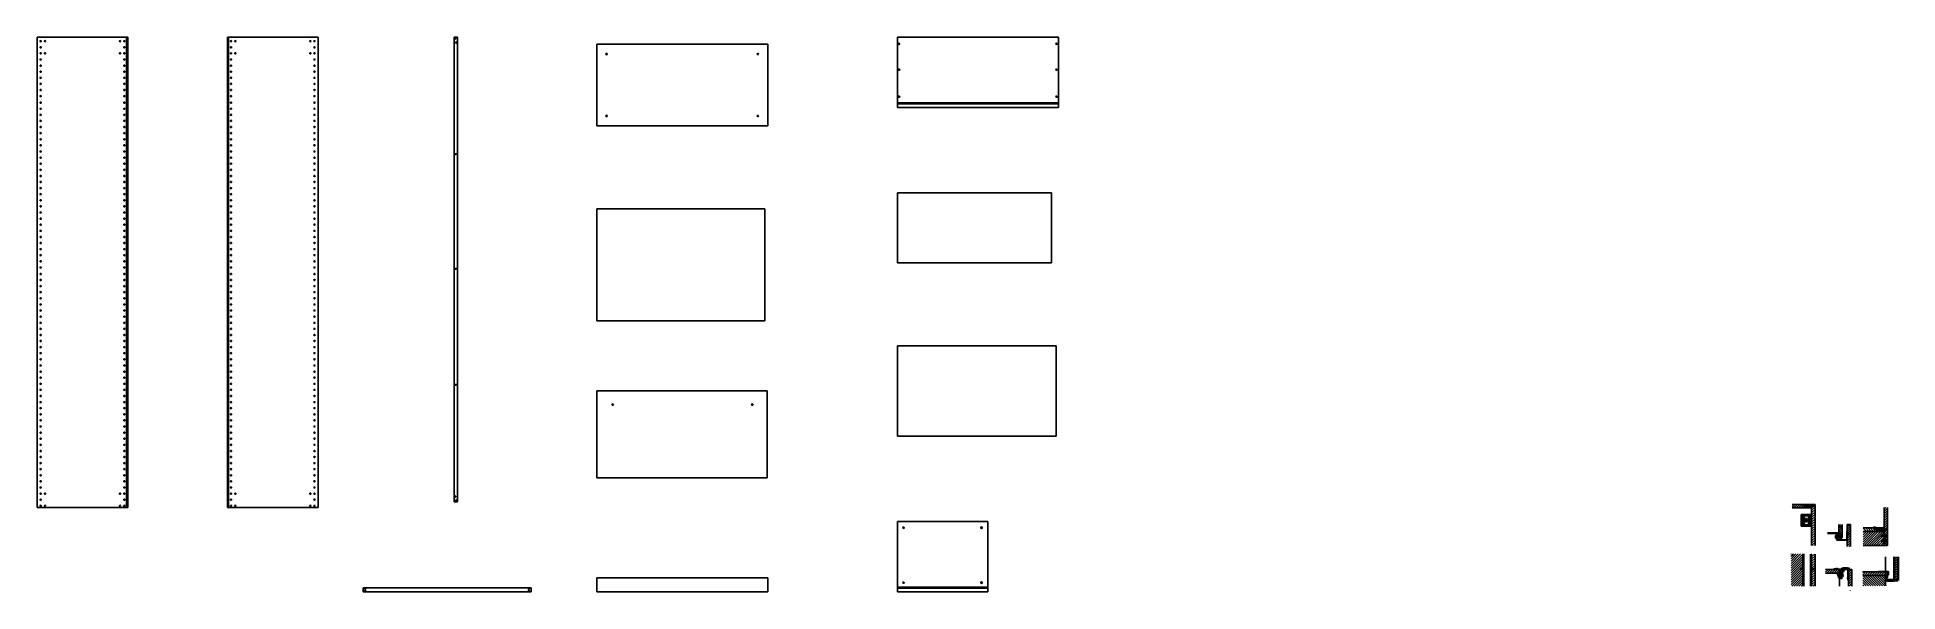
# Model space of a CAD drawing. Header units: centimetres. Extents: x -42 to 1204, y -514 to 706.
# Drawn here: x 409 to 1204, y 468 to 706 of the extents above; entities that cross this region are included whole.
import ezdxf

# ---------------------------------------------------------------- set-up
doc = ezdxf.new("R2010")
doc.units = ezdxf.units.CM
doc.header["$MEASUREMENT"] = 0
for name, color, linetype in [('ARREDI_attrezzature', 175, 'Continuous'), ('filatura', 8, 'Continuous'), ('Livello 1', 175, 'Continuous'), ('particolari', 7, 'Continuous')]:
    doc.layers.add(name, color=color, linetype=linetype)

# ---------------------------------------------------------------- blocks, each defined once
blk = doc.blocks.new('vite')
for p, q in [((1017.81, 233.76), (1017.62, 233.94)), ((1017.81, 233.36), (1017.62, 233.19)), ((1018.12, 233.81), (1017.76, 233.81)), ((1017.76, 233.31), (1018.12, 233.31)), ((1018.02, 233.76), (1017.81, 233.76)), ((1018.42, 233.36), (1017.81, 233.36)), ((1018.02, 233.76), (1018.42, 233.76)), ((1018.42, 233.76), (1018.91, 233.76)), ((1018.42, 233.36), (1018.91, 233.36)), ((1018.91, 233.76), (1019.02, 233.66)), ((1018.91, 233.36), (1019.02, 233.46)), ((1019.02, 233.66), (1019.02, 233.46))]:
    blk.add_line(p, q)
at = {"layer": 'filatura'}
for p, q in [((1017.81, 233.76), (1017.81, 233.36)), ((1018.53, 233.66), (1017.81, 233.66)), ((1018.53, 233.46), (1017.81, 233.46)), ((1018.53, 233.66), (1019.02, 233.66)), ((1018.53, 233.46), (1019.02, 233.46)), ((1018.91, 233.76), (1018.91, 233.36))]:
    blk.add_line(p, q, dxfattribs=at)

msp = doc.modelspace()

# ---------------------------------------------------------------- hatches: boundary and pattern name
h = msp.add_hatch()
h.set_pattern_fill('JIS_WOOD', color=175)
h.set_pattern_definition([(45, (390.2775, 84.0635), (-0.5, 0.5), [])])
h.paths.add_polyline_path([(1168.81, 505.71), (1167.31, 505.71), (1167.31, 505.12), (1168.38, 505.12), (1168.42, 505.04), (1168.42, 504.88), (1168.38, 504.8), (1167.31, 504.8), (1167.31, 488.17), (1168.81, 488.17)])
h = msp.add_hatch()
h.set_pattern_fill('JIS_WOOD', color=175)
h.set_pattern_definition([(45, (-569.68404, 42.26896), (-0.5, 0.5), [])])
h.paths.add_polyline_path([(1163.54, 484.52), (1158.52, 484.54), (1158.52, 470.82), (1163.54, 470.82), (1163.54, 477.88), (1163.24, 477.88), (1162.75, 477.88), (1162.64, 477.98), (1162.64, 478.18), (1162.65, 478.18), (1162.75, 478.28), (1163.24, 478.28), (1163.54, 478.28)])
edge = h.paths.add_edge_path()
edge.add_line((1168.81, 484.5), (1167.33, 484.5))
edge.add_spline(control_points=[(1167.33, 484.5), (1167.33, 482.43), (1167.33, 480.36), (1167.33, 478.28)], knot_values=[4.639579, 4.639579, 4.639579, 4.639579, 4.671748, 4.671748, 4.671748, 4.671748], weights=[1, 1, 1, 1], degree=3, periodic=0)
edge.add_line((1167.33, 478.28), (1167.63, 478.28))
edge.add_line((1167.63, 478.28), (1168.12, 478.28))
edge.add_line((1168.12, 478.28), (1168.23, 478.18))
edge.add_line((1168.23, 478.18), (1168.23, 478.18))
edge.add_line((1168.23, 478.18), (1168.23, 477.98))
edge.add_line((1168.23, 477.98), (1168.12, 477.88))
edge.add_line((1168.12, 477.88), (1167.63, 477.88))
edge.add_line((1167.63, 477.88), (1167.33, 477.88))
edge.add_spline(control_points=[(1167.33, 477.88), (1167.33, 475.53), (1167.33, 473.17), (1167.33, 470.82)], knot_values=[4.600966, 4.600966, 4.600966, 4.600966, 4.63751, 4.63751, 4.63751, 4.63751], weights=[1, 1, 1, 1], degree=3, periodic=0)
edge.add_line((1167.33, 470.82), (1168.81, 470.82))
edge.add_line((1168.81, 470.82), (1168.81, 484.5))
h = msp.add_hatch()
h.set_pattern_fill('JIS_WOOD', color=175)
h.set_pattern_definition([(45, (253.7374, 56.2086), (-0.5, 0.5), [])])
edge = h.paths.add_edge_path()
edge.add_line((1173.31, 477.85), (1173.31, 476.35))
edge.add_line((1173.31, 476.35), (1176.44, 476.35))
edge.add_line((1176.44, 476.35), (1179.29, 476.35))
edge.add_spline(control_points=[(1179.29, 474.32), (1179.29, 475.5), (1179.29, 476.68), (1179.29, 477.85), (1179.29, 477.85), (1178.96, 477.85), (1178.63, 477.85)], knot_values=[0, 0, 0, 0, 1, 1, 1, 1.5, 1.5, 1.5, 1.5], weights=[1, 1, 1, 1, 1, 1, 1], degree=3, periodic=0)
edge.add_spline(control_points=[(1178.63, 477.85), (1178.3, 477.85), (1177.97, 477.85), (1177.97, 477.85)], knot_values=[1.5, 1.5, 1.5, 1.5, 2, 2, 2, 2], weights=[1, 1, 1, 1], degree=3, periodic=0)
edge.add_line((1177.98, 477.85), (1173.31, 477.85))

# ---------------------------------------------------------------- linework, layer by layer
for p, q in [((408.54, 504.35), (408.54, 705.55)), ((447.27, 705.55), (408.54, 705.55)), ((446.77, 504.35), (446.77, 705.55)), ((447.27, 504.35), (447.27, 705.55)), ((489.9, 504.35), (489.9, 705.55)), ((489.9, 705.55), (528.63, 705.55)), ((490.4, 504.35), (490.4, 705.55)), ((528.63, 504.35), (528.63, 705.55)), ((586.83, 705.55), (586.83, 506.76)), ((586.83, 705.55), (588.33, 705.55)), ((588.33, 705.45), (588.33, 705.55)), ((588.33, 705.55), (588.33, 705.45)), ((588.33, 657.12), (588.33, 705.45)), ((647.9, 702.63), (720.9, 702.63)), ((647.9, 667.63), (647.9, 702.63)), ((720.9, 702.63), (720.9, 667.63)), ((776.37, 705.55), (845.22, 705.55)), ((776.37, 705.55), (776.37, 675.55)), ((845.22, 705.55), (845.22, 675.55)), ((776.37, 677.05), (776.37, 677.55)), ((776.37, 677.55), (845.22, 677.55)), ((845.22, 677.05), (776.37, 677.05)), ((776.37, 675.55), (845.22, 675.55)), ((843.72, 675.55), (845.22, 675.55)), ((720.9, 667.63), (647.9, 667.63)), ((588.33, 656.03), (588.33, 657.12)), ((588.33, 654.93), (588.33, 656.03)), ((588.33, 608.7), (588.33, 654.93)), ((588.33, 654.73), (588.33, 654.93)), ((776.37, 639.05), (842.22, 639.05)), ((776.37, 639.05), (776.37, 609.05)), ((842.22, 639.05), (842.22, 609.05)), ((647.9, 632.13), (647.9, 584.31)), ((647.9, 632.13), (719.65, 632.13)), ((719.65, 584.31), (719.65, 632.13)), ((588.33, 606.71), (588.33, 608.7)), ((588.33, 560.27), (588.33, 606.71)), ((776.37, 609.05), (842.22, 609.05)), ((647.9, 584.31), (719.65, 584.31)), ((776.37, 573.55), (844.22, 573.55)), ((776.37, 534.85), (776.37, 573.55)), ((844.22, 573.55), (844.22, 534.85)), ((588.33, 557.39), (588.33, 560.27)), ((588.33, 556.29), (588.33, 557.39)), ((588.33, 506.76), (588.33, 556.29)), ((720.68, 554.31), (647.9, 554.31)), ((647.9, 554.31), (647.9, 517.11)), ((720.68, 554.31), (720.68, 517.11)), ((844.22, 534.85), (776.37, 534.85)), ((720.68, 517.11), (647.9, 517.11)), ((447.27, 504.35), (408.54, 504.35)), ((447.27, 504.35), (445.77, 504.35)), ((489.9, 504.35), (528.63, 504.35)), ((489.9, 504.35), (491.4, 504.35)), ((586.83, 506.76), (588.33, 506.76)), ((1159.02, 505.71), (1168.81, 505.71)), ((1159.02, 504.21), (1167.31, 504.21)), ((1162.81, 496.41), (1162.81, 501.41)), ((1162.81, 501.41), (1167.31, 501.41)), ((1167.31, 505.33), (1164.39, 505.33)), ((1164.39, 505.21), (1164.39, 505.33)), ((1167.31, 505.33), (1164.39, 505.33)), ((1164.71, 505.21), (1164.39, 505.21)), ((1164.39, 505.21), (1164.39, 504.71)), ((1164.71, 504.71), (1164.39, 504.71)), ((1164.39, 504.59), (1164.39, 504.71)), ((1164.48, 504.59), (1164.39, 504.59)), ((1164.48, 504.59), (1164.56, 504.59)), ((1164.71, 504.71), (1164.56, 504.71)), ((1164.56, 504.71), (1164.56, 504.21)), ((1164.71, 505.21), (1164.71, 505.12)), ((1165.21, 505.12), (1164.71, 505.12)), ((1164.71, 505.12), (1164.71, 504.79)), ((1165.21, 504.8), (1164.71, 504.8)), ((1164.71, 504.79), (1164.71, 504.71)), ((1164.71, 504.71), (1165.21, 504.71)), ((1167.26, 505.29), (1165.21, 505.29)), ((1165.21, 505.29), (1165.21, 504.63)), ((1165.21, 504.21), (1165.21, 504.71)), ((1167.26, 504.63), (1165.21, 504.63)), ((1167.31, 504.59), (1165.21, 504.59)), ((1167.31, 504.21), (1166.81, 504.21)), ((1166.81, 501.01), (1166.81, 501.41)), ((1166.81, 501.41), (1166.81, 501.01)), ((1167.11, 501.41), (1167.11, 496.41)), ((1167.26, 505.12), (1167.26, 505.29)), ((1167.31, 505.12), (1167.26, 505.12)), ((1167.26, 504.8), (1167.26, 504.63)), ((1167.26, 504.8), (1167.31, 504.8)), ((1167.31, 505.12), (1167.31, 505.71)), ((1167.31, 505.12), (1168.38, 505.12)), ((1167.31, 504.8), (1168.38, 504.8)), ((1167.31, 488.17), (1167.31, 504.8)), ((1168.38, 505.12), (1168.42, 505.04)), ((1168.38, 504.8), (1168.42, 504.88)), ((1168.42, 505.04), (1168.42, 504.88)), ((1168.81, 488.17), (1168.81, 505.71)), ((1198.3, 495.12), (1198.3, 504.36)), ((1198.3, 495.69), (1198.3, 504.36)), ((1199.8, 488.19), (1199.8, 504.36)), ((776.37, 498.35), (815.07, 498.35)), ((776.37, 498.35), (776.37, 468.35)), ((815.07, 498.35), (815.07, 468.35)), ((1166.81, 496.41), (1162.81, 496.41)), ((1163.7, 497.66), (1163.7, 500.16)), ((1164.2, 500.16), (1164.2, 497.66)), ((1164.81, 498.98), (1164.81, 499.51)), ((1165.01, 499.07), (1165.01, 498.27)), ((1165.11, 499.07), (1165.11, 498.27)), ((1165.31, 499.51), (1165.31, 498.98)), ((1165.92, 497.66), (1165.92, 500.16)), ((1166.42, 500.16), (1166.42, 497.66)), ((1166.81, 501.01), (1167.11, 501.01)), ((1166.81, 496.41), (1166.81, 496.81)), ((1166.81, 496.41), (1166.81, 496.81)), ((1166.81, 496.81), (1167.11, 496.81)), ((1167.11, 496.41), (1166.81, 496.41)), ((1167.31, 496.41), (1167.11, 496.41)), ((1174.04, 493.52), (1178.91, 493.52)), ((1178.91, 497.19), (1178.91, 494.52)), ((1178.91, 494.52), (1178.91, 493.52)), ((1179.41, 493.52), (1178.91, 493.52)), ((1179.41, 493.52), (1179.66, 493.52)), ((1179.66, 493.52), (1179.66, 493.22)), ((1180.41, 491.72), (1180.41, 497.19)), ((1182.33, 491.27), (1182.33, 494.07)), ((1182.33, 494.07), (1182.48, 494.07)), ((1182.33, 494.07), (1182.33, 493.32)), ((1182.33, 494.07), (1182.33, 493.27)), ((1182.48, 497.19), (1183.98, 497.19)), ((1182.48, 497.19), (1182.48, 493.09)), ((1182.48, 494.07), (1182.48, 493.09)), ((1183.98, 497.19), (1183.98, 487.77)), ((1189.41, 495.69), (1198.3, 495.69)), ((1189.41, 494.19), (1198.3, 494.19)), ((1194.8, 495.79), (1193.8, 495.79)), ((1193.8, 495.79), (1193.8, 495.69)), ((1193.8, 495.69), (1194.8, 495.69)), ((1194, 495.69), (1194, 495.09)), ((1194, 495.69), (1194, 495.09)), ((1194, 495.09), (1194.17, 494.99)), ((1194.17, 494.99), (1194.42, 494.99)), ((1194.6, 495.09), (1194.42, 494.99)), ((1194.6, 495.69), (1194.8, 495.69)), ((1194.6, 495.09), (1194.6, 495.69)), ((1194.8, 495.69), (1194.8, 495.79)), ((1194.8, 495.69), (1198.3, 495.69)), ((1198.3, 495.33), (1195.37, 495.33)), ((1198.3, 495.33), (1195.37, 495.33)), ((1195.37, 495.21), (1195.37, 495.33)), ((1195.7, 495.21), (1195.37, 495.21)), ((1195.37, 495.21), (1195.37, 494.71)), ((1195.7, 494.71), (1195.37, 494.71)), ((1195.37, 494.59), (1195.37, 494.71)), ((1195.47, 494.59), (1195.37, 494.59)), ((1195.47, 494.59), (1195.55, 494.59)), ((1195.7, 494.71), (1195.55, 494.71)), ((1195.55, 494.71), (1195.55, 494.19)), ((1195.7, 495.21), (1195.7, 495.12)), ((1196.2, 495.12), (1195.7, 495.12)), ((1195.7, 495.12), (1195.7, 494.79)), ((1196.2, 494.8), (1195.7, 494.8)), ((1195.7, 494.79), (1195.7, 494.71)), ((1195.7, 494.71), (1196.2, 494.71)), ((1198.25, 495.29), (1196.2, 495.29)), ((1196.2, 495.29), (1196.2, 494.63)), ((1196.2, 494.19), (1196.2, 494.71)), ((1198.25, 494.63), (1196.2, 494.63)), ((1198.3, 494.59), (1196.2, 494.59)), ((1198.25, 495.12), (1198.25, 495.29)), ((1198.3, 495.12), (1198.25, 495.12)), ((1198.25, 494.8), (1198.25, 494.63)), ((1198.25, 494.8), (1198.3, 494.8)), ((1198.3, 495.12), (1198.3, 495.69)), ((1198.3, 495.69), (1198.3, 495.31)), ((1198.3, 495.12), (1199.36, 495.12)), ((1198.3, 494.19), (1198.3, 494.8)), ((1198.3, 494.8), (1199.36, 494.8)), ((1198.3, 494.19), (1198.3, 492.46)), ((1199.36, 495.12), (1199.41, 495.04)), ((1199.36, 494.8), (1199.41, 494.88)), ((1199.41, 495.04), (1199.41, 494.88)), ((1178.91, 493.22), (1174.04, 493.22)), ((1177.51, 491.43), (1177.51, 492.35)), ((1177.66, 491.45), (1177.66, 492.34)), ((1177.66, 492.04), (1178.24, 492.04)), ((1177.86, 491.74), (1177.66, 491.74)), ((1178.01, 491.27), (1177.66, 491.27)), ((1177.67, 492.52), (1178.71, 492.52)), ((1177.68, 492.37), (1178.64, 492.37)), ((1178.01, 491.42), (1177.68, 491.42)), ((1178.24, 491.89), (1177.9, 491.89)), ((1178.01, 491.59), (1178.01, 491.42)), ((1178.01, 491.27), (1178.01, 491.42)), ((1178.16, 491.27), (1178.16, 491.64)), ((1178.24, 492.04), (1178.24, 491.89)), ((1178.43, 491.12), (1178.43, 491.27)), ((1178.73, 491.27), (1178.43, 491.27)), ((1178.74, 491.12), (1178.43, 491.12)), ((1178.64, 492.37), (1178.76, 492.26)), ((1178.71, 492.52), (1178.91, 492.32)), ((1178.76, 492.26), (1178.76, 491.29)), ((1178.91, 493.22), (1178.91, 492.62)), ((1178.91, 491.72), (1178.91, 493.22)), ((1178.91, 493.22), (1179.66, 493.22)), ((1178.91, 492.62), (1178.91, 492.42)), ((1178.91, 492.42), (1178.91, 492.22)), ((1178.91, 492.32), (1178.91, 491.29)), ((1178.91, 492.22), (1178.91, 491.72)), ((1178.91, 491.72), (1180.41, 491.72)), ((1178.91, 491.42), (1178.91, 491.52)), ((1178.91, 491.52), (1180.41, 491.52)), ((1180.41, 491.42), (1178.91, 491.42)), ((1179.01, 491.52), (1179.01, 491.72)), ((1179.37, 492.38), (1179.51, 492.47)), ((1179.37, 491.72), (1179.37, 492.38)), ((1179.37, 492.38), (1180.03, 492.38)), ((1179.37, 491.42), (1179.37, 491.34)), ((1179.37, 491.34), (1180, 491.34)), ((1179.41, 491.34), (1179.45, 491.02)), ((1179.45, 491.02), (1179.92, 491.02)), ((1179.51, 492.47), (1179.89, 492.47)), ((1179.66, 493.22), (1179.66, 493.22)), ((1180.03, 492.38), (1179.89, 492.47)), ((1179.96, 491.34), (1179.92, 491.02)), ((1180, 491.34), (1180, 491.42)), ((1180.03, 491.72), (1180.03, 492.38)), ((1180.31, 491.52), (1180.31, 491.72)), ((1180.41, 491.52), (1180.41, 491.42)), ((1182.48, 493.09), (1182.33, 493.23)), ((1182.48, 492.69), (1182.33, 492.56)), ((1182.48, 493.09), (1183.28, 493.09)), ((1183.09, 492.69), (1182.48, 492.69)), ((1182.48, 492.69), (1182.48, 487.77)), ((1182.48, 492.69), (1182.48, 490.77)), ((1183.09, 492.69), (1183.28, 492.69)), ((1183.28, 493.09), (1183.39, 492.99)), ((1183.28, 492.69), (1183.39, 492.79)), ((1183.39, 492.99), (1183.39, 492.79)), ((1189.41, 488.19), (1199.8, 488.19)), ((1197.1, 492.36), (1197.2, 492.46)), ((1197.1, 492.36), (1197.1, 492.06)), ((1197.2, 491.96), (1197.1, 492.06)), ((1197.1, 490.32), (1197.2, 490.42)), ((1197.1, 490.32), (1197.1, 490.02)), ((1197.2, 489.92), (1197.1, 490.02)), ((1198.1, 492.46), (1197.2, 492.46)), ((1197.2, 491.96), (1199.5, 491.96)), ((1198.1, 490.42), (1197.2, 490.42)), ((1197.2, 489.92), (1199.5, 489.92)), ((1198.1, 492.46), (1199.5, 492.46)), ((1198.1, 490.42), (1199.5, 490.42)), ((1199.5, 492.46), (1198.3, 492.46)), ((1198.3, 491.96), (1198.3, 490.42)), ((1199.5, 490.42), (1198.3, 490.42)), ((1198.3, 488.19), (1198.3, 489.92)), ((1199.5, 492.46), (1199.6, 492.36)), ((1199.5, 491.96), (1199.6, 492.06)), ((1199.5, 490.42), (1199.6, 490.32)), ((1199.5, 489.92), (1199.6, 490.02)), ((1199.6, 492.06), (1199.6, 492.36)), ((1199.6, 490.02), (1199.6, 490.32)), ((1163.54, 478.28), (1163.54, 484.52)), ((1163.54, 470.82), (1163.54, 477.88)), ((1164.04, 470.82), (1164.04, 484.52)), ((1166.83, 470.82), (1166.83, 484.5)), ((1167.33, 484.5), (1167.33, 478.28)), ((1167.33, 477.88), (1167.33, 470.82)), ((1168.81, 484.5), (1168.81, 470.82)), ((1177.97, 477.85), (1173.31, 477.85)), ((1183.09, 477.85), (1184.56, 477.85)), ((1183.09, 470.79), (1183.09, 477.85)), ((1184.56, 477.85), (1184.56, 470.79)), ((547.99, 469.95), (547.99, 470.05)), ((547.99, 470.05), (619.74, 470.05)), ((547.99, 469.95), (547.99, 468.55)), ((619.74, 468.35), (619.74, 470.05)), ((647.9, 474.35), (720.9, 474.35)), ((647.9, 468.35), (647.9, 474.35)), ((720.9, 474.35), (720.9, 468.35)), ((776.37, 470.35), (815.07, 470.35)), ((776.37, 469.85), (815.07, 469.85)), ((815.07, 469.85), (815.07, 470.35)), ((1179.29, 476.35), (1173.21, 476.35)), ((547.99, 468.55), (547.99, 468.35)), ((547.99, 468.35), (619.74, 468.35)), ((720.9, 468.35), (647.9, 468.35)), ((776.37, 468.35), (815.07, 468.35))]:
    msp.add_line(p, q)
at = {"color": 175, "linetype": 'Continuous'}
for p, q in [((718.9, 584.31), (718.8, 584.21)), ((1159.81, 504.21), (1159.02, 505)), ((1160.81, 504.21), (1159.31, 505.71)), ((1161.81, 504.21), (1160.31, 505.71)), ((1162.81, 504.21), (1161.31, 505.71)), ((1163.81, 504.21), (1162.31, 505.71)), ((1164.39, 504.63), (1163.31, 505.71)), ((1164.69, 505.33), (1164.31, 505.71)), ((1165.69, 505.33), (1165.31, 505.71)), ((1165.81, 504.21), (1165.43, 504.59)), ((1166.69, 505.33), (1166.31, 505.71)), ((1166.81, 504.21), (1166.43, 504.59)), ((1198.3, 503.64), (1199.02, 504.37)), ((1198.3, 502.64), (1199.8, 504.14)), ((1198.3, 501.64), (1199.8, 503.14)), ((1198.3, 500.64), (1199.8, 502.14)), ((1174.7, 493.52), (1175, 493.22)), ((1175.7, 493.52), (1176, 493.22)), ((1176.7, 493.52), (1177, 493.22)), ((1177.7, 493.52), (1178, 493.22)), ((1178.7, 493.52), (1179, 493.22)), ((1178.91, 496.43), (1179.66, 497.19)), ((1178.91, 495.43), (1179.6, 496.12)), ((1178.91, 494.43), (1180.41, 495.93)), ((1178.91, 492.43), (1180.41, 493.93)), ((1179, 493.52), (1180.41, 494.93)), ((1179.85, 496.37), (1180.41, 496.93)), ((1182.48, 497), (1182.66, 497.19)), ((1182.48, 496), (1183.66, 497.19)), ((1182.48, 495), (1183.98, 496.5)), ((1182.48, 494), (1183.98, 495.5)), ((1182.57, 493.09), (1183.98, 494.5)), ((1183.39, 492.91), (1183.98, 493.5)), ((1190.8, 494.19), (1189.41, 495.58)), ((1189.41, 493.76), (1189.84, 494.19)), ((1189.41, 492.76), (1190.84, 494.19)), ((1189.41, 491.76), (1191.84, 494.19)), ((1189.41, 490.76), (1192.84, 494.19)), ((1189.41, 489.76), (1193.84, 494.19)), ((1189.41, 488.76), (1194.84, 494.19)), ((1189.84, 488.19), (1195.84, 494.19)), ((1191.8, 494.19), (1190.3, 495.69)), ((1190.84, 488.19), (1196.84, 494.19)), ((1192.8, 494.19), (1191.3, 495.69)), ((1191.84, 488.19), (1197.84, 494.19)), ((1193.8, 494.19), (1192.3, 495.69)), ((1192.84, 488.19), (1198.3, 493.64)), ((1194.8, 494.19), (1193.3, 495.69)), ((1195.37, 494.61), (1194.6, 495.39)), ((1195.65, 495.33), (1195.3, 495.69)), ((1196.65, 495.33), (1196.3, 495.69)), ((1196.8, 494.19), (1196.39, 494.59)), ((1197.65, 495.33), (1197.3, 495.69)), ((1197.8, 494.19), (1197.39, 494.59)), ((1198.3, 499.64), (1199.8, 501.14)), ((1198.3, 498.64), (1199.8, 500.14)), ((1198.3, 497.64), (1199.8, 499.14)), ((1198.3, 496.64), (1199.8, 498.14)), ((1198.3, 495.64), (1199.8, 497.14)), ((1198.3, 493.64), (1199.8, 495.14)), ((1198.3, 494.64), (1198.45, 494.8)), ((1198.3, 492.64), (1199.8, 494.14)), ((1198.78, 495.12), (1199.8, 496.14)), ((1179.2, 491.72), (1179.37, 491.89)), ((1179.92, 492.45), (1180.41, 492.93)), ((1180.2, 491.72), (1180.41, 491.93)), ((1182.48, 492), (1183.17, 492.69)), ((1182.48, 491), (1183.98, 492.5)), ((1182.48, 490), (1183.98, 491.5)), ((1182.48, 489), (1183.98, 490.5)), ((1182.48, 488), (1183.98, 489.5)), ((1183.24, 487.77), (1183.98, 488.5)), ((1193.84, 488.19), (1197.61, 491.96)), ((1194.84, 488.19), (1198.3, 491.64)), ((1195.84, 488.19), (1197.57, 489.92)), ((1196.84, 488.19), (1198.3, 489.64)), ((1197.84, 488.19), (1198.3, 488.64)), ((1198.07, 490.42), (1198.3, 490.64)), ((1198.11, 492.46), (1198.3, 492.64)), ((1198.3, 490.64), (1199.8, 492.14)), ((1198.3, 491.64), (1198.61, 491.96)), ((1198.3, 488.64), (1199.8, 490.14)), ((1198.3, 489.64), (1198.57, 489.92)), ((1198.84, 488.19), (1199.8, 489.14)), ((1199.07, 490.42), (1199.8, 491.14)), ((1199.11, 492.46), (1199.8, 493.14)), ((1183.09, 477.56), (1183.38, 477.85)), ((1183.09, 476.56), (1184.38, 477.85)), ((1183.09, 475.56), (1184.56, 477.03)), ((1183.09, 474.56), (1184.56, 476.03)), ((1183.09, 473.56), (1184.56, 475.03)), ((1183.09, 472.56), (1184.56, 474.03)), ((1183.09, 471.56), (1184.56, 473.03)), ((1183.32, 470.79), (1184.56, 472.03)), ((1184.32, 470.79), (1184.56, 471.03))]:
    msp.add_line(p, q, dxfattribs=at)
at = {"color": 7}
for p, q in [((1177.56, 478), (1176.75, 478)), ((1176.75, 478), (1176.75, 477.85)), ((1176.88, 478), (1176.88, 478.22)), ((1176.88, 478.22), (1177.81, 478.22)), ((1177.92, 478.1), (1177.92, 478.08)), ((1178.03, 478.1), (1178.03, 477.97)), ((1178.1, 478.22), (1178.53, 478.22)), ((1180.28, 478.29), (1180.28, 477.83)), ((1180.28, 477.4), (1180.28, 477.48)), ((1180.86, 478.39), (1180.39, 478.39)), ((1182.48, 478.39), (1182.54, 478.39)), ((1182.73, 478.19), (1183.4, 478.19)), ((1198.89, 477.04), (1198.89, 483.32)), ((1179.29, 470.79), (1179.29, 474.32)), ((1180.22, 476.11), (1180.22, 475.14)), ((1180.3, 475.07), (1180.53, 475.07)), ((1180.31, 476.2), (1180.53, 476.2)), ((1180.62, 475.16), (1180.62, 476.11)), ((1183.09, 473.31), (1182.91, 473.31)), ((1195.97, 477.04), (1195.97, 476.84)), ((1198.89, 473.3), (1198.89, 475.32)), ((1198.89, 470.86), (1198.89, 473.3)), ((1199.04, 476.84), (1199.48, 476.84))]:
    msp.add_line(p, q, dxfattribs=at)
at = {"color": 7, "lineweight": 0}
for p, q in [((1181.22, 478), (1181.26, 477.92)), ((1181.26, 477.92), (1181.42, 477.92)), ((1181.42, 477.92), (1181.42, 478)), ((1181.63, 477.93), (1181.62, 478)), ((1181.79, 477.93), (1181.63, 477.93)), ((1181.82, 478), (1181.79, 477.93))]:
    msp.add_line(p, q, dxfattribs=at)
msp.add_lwpolyline([(1166.71, 497.01), (1163.41, 497.01), (1163.41, 500.81), (1166.71, 500.81)], close=True)
for points in [[(1178.01, 491.27), (1178.01, 490.77), (1178.01, 490.7, 0.346599), (1178.24, 490.47), (1180.24, 490.47)], [(1178.16, 491.27), (1178.16, 490.77), (1178.16, 490.72, 0.313791), (1178.25, 490.62), (1180.24, 490.62)], [(1182.33, 491.27), (1182.33, 490.77), (1182.33, 490.72, -0.313791), (1182.23, 490.62), (1180.24, 490.62)], [(1182.48, 490.7), (1182.48, 490.77), (1182.48, 490.7, -0.346599), (1182.24, 490.47), (1180.24, 490.47)]]:
    msp.add_lwpolyline(points, format="xyb")
at = {"color": 7, "lineweight": 35}
for points in [[(1180.28, 477.4), (1180.28, 477.02)], [(1180.3, 477.41), (1180.43, 477.41)], [(1180.71, 477.6), (1180.35, 477.6)], [(1180.45, 477.4), (1180.45, 477.02)], [(1180.74, 478.28), (1180.74, 478.18)], [(1180.74, 478), (1180.74, 477.64)], [(1182.24, 478.39), (1180.86, 478.39)], [(1180.97, 477.02), (1180.96, 478)], [(1180.97, 478.46), (1180.97, 478.43)], [(1181.08, 478.29), (1182.24, 478.29)], [(1182.48, 478.39), (1182.24, 478.39)], [(1182.24, 478.29), (1182.48, 478.29)], [(1182.47, 478.37), (1182.47, 478.32)], [(1182.48, 478.29), (1182.64, 478.19)], [(1182.58, 478.46), (1182.58, 478.43)], [(1179.98, 475.93), (1179.87, 475.93)], [(1179.87, 475.64), (1179.98, 475.64)], [(1180.3, 477), (1180.46, 477)], [(1180.46, 477), (1180.49, 477)], [(1180.49, 477), (1180.89, 477)], [(1180.89, 477), (1180.93, 477)], [(1180.93, 477), (1180.95, 477)], [(1182.89, 474.44), (1182.8, 474.43), (1182.8, 473.84), (1182.89, 473.84)]]:
    msp.add_lwpolyline(points, dxfattribs=at)
at = {"color": 7}
msp.add_lwpolyline([(1189.15, 476.84), (1196.92, 476.84), (1198.32, 476.84), (1198.89, 476.84), (1198.89, 475.32), (1197.76, 475.32), (1189.16, 475.32)], dxfattribs=at)
at = {"color": 7, "lineweight": 25}
for points in [[(1199.04, 476.65), (1199.04, 476.84)], [(1199.04, 475.48), (1199.48, 475.48)], [(1199.48, 476.84), (1199.48, 475.61)]]:
    msp.add_lwpolyline(points, dxfattribs=at)
for centre, radius in [((1165.06, 498.67), 0.4), ((1179.66, 496.32), 0.2)]:
    msp.add_circle(centre, radius)
for centre, radius, start, end in [((1163.95, 500.16), 0.25, 0, 180), ((1163.95, 497.66), 0.25, 180, 0), ((1165.06, 499.51), 0.25, 0, 180), ((1166.17, 500.16), 0.25, 0, 180), ((1166.17, 497.66), 0.25, 180, 0), ((1194.3, 495.33), 0.68, 42.6448, 137.3552), ((1177.69, 492.33), 0.185, 95.01457, 174.98543), ((1177.69, 491.45), 0.184, 184.96614, 259.54175), ((1177.69, 492.33), 0.0346, 101.60253, 168.39747), ((1177.69, 491.45), 0.0346, 191.60253, 258.39747), ((1177.83, 491.57), 0.177, 7.96485, 82.03515), ((1177.88, 491.62), 0.279, 5.72982, 85.34096), ((1178.72, 491.3), 0.0346, 283.14765, 348.39747), ((1178.72, 491.3), 0.185, 275.68012, 354.98543)]:
    msp.add_arc(centre, radius, start, end)
at = {"color": 7}
for centre, radius, start, end in [((1180.3, 477.39), 0.0232, 86.34397, 160.6601), ((1180.32, 476.11), 0.0923, 95.00516, 174.99484), ((1180.31, 475.15), 0.0882, 188.33685, 261.66315), ((1180.53, 476.1), 0.0955, 2.77813, 87.22187), ((1180.53, 475.16), 0.0964, 272.15211, 357.84789)]:
    msp.add_arc(centre, radius, start, end, dxfattribs=at)
at = {"color": 7, "lineweight": 35}
for points in [[(1177.78, 478.21), (1177.78, 478.21), (1177.63, 478.07), (1177.56, 478)], [(1177.58, 477.87), (1177.58, 477.87), (1177.87, 478.15), (1177.87, 478.15)], [(1177.81, 478.22), (1177.8, 478.22), (1177.79, 478.22), (1177.78, 478.21)], [(1177.87, 478.15), (1177.87, 478.15), (1178.04, 478.15), (1178.04, 478.15)], [(1178.04, 478.15), (1178.04, 478.15), (1178.04, 478), (1178.04, 478)], [(1178.15, 478.17), (1178.15, 478.2), (1178.13, 478.22), (1178.1, 478.22)], [(1178.15, 478), (1178.15, 478), (1178.15, 478.17), (1178.15, 478.17)], [(1178.56, 478.07), (1178.56, 478.07), (1178.26, 477.97), (1178.26, 477.97)], [(1178.53, 478.22), (1178.55, 478.22), (1178.57, 478.21), (1178.58, 478.2)], [(1178.6, 478.11), (1178.59, 478.09), (1178.56, 478.07), (1178.56, 478.07)], [(1178.58, 478.2), (1178.62, 478.18), (1178.61, 478.12), (1178.6, 478.11)], [(1180.08, 477.5), (1180.03, 477.4), (1179.98, 477.23), (1179.98, 477.12)], [(1180.37, 477.98), (1180.37, 477.98), (1180.08, 477.5), (1180.08, 477.5)], [(1180.16, 477.12), (1180.16, 477.2), (1180.2, 477.34), (1180.24, 477.41)], [(1180.24, 477.41), (1180.24, 477.41), (1180.52, 477.88), (1180.52, 477.88)], [(1180.39, 478.39), (1180.34, 478.39), (1180.29, 478.35), (1180.28, 478.29)], [(1180.72, 478.18), (1180.59, 478.17), (1180.44, 478.09), (1180.37, 477.98)], [(1180.45, 477.4), (1180.45, 477.41), (1180.44, 477.41), (1180.43, 477.41)], [(1180.52, 477.88), (1180.56, 477.94), (1180.65, 478), (1180.72, 478)], [(1180.71, 477.6), (1180.71, 477.6), (1180.71, 477.6), (1180.71, 477.6)], [(1182.71, 478.19), (1182.71, 478.19), (1180.72, 478.18), (1180.72, 478.18)], [(1180.72, 478), (1180.72, 478), (1182.71, 478.01), (1182.71, 478.01)], [(1180.73, 477.61), (1180.74, 477.62), (1180.74, 477.63), (1180.74, 477.64)], [(1180.86, 478.39), (1180.79, 478.39), (1180.74, 478.34), (1180.74, 478.28)], [(1180.93, 478.39), (1180.95, 478.39), (1180.97, 478.41), (1180.97, 478.43)], [(1181, 478.5), (1180.98, 478.5), (1180.97, 478.48), (1180.97, 478.46)], [(1182.48, 478.39), (1182.47, 478.39), (1182.47, 478.38), (1182.47, 478.37)], [(1182.47, 478.32), (1182.47, 478.31), (1182.47, 478.29), (1182.48, 478.29)], [(1182.54, 478.39), (1182.56, 478.39), (1182.58, 478.41), (1182.58, 478.43)], [(1182.61, 478.51), (1182.59, 478.5), (1182.58, 478.48), (1182.58, 478.46)], [(1183.09, 477.85), (1183.05, 478), (1182.86, 478.19), (1182.71, 478.19)], [(1182.71, 478.01), (1182.76, 478.01), (1182.88, 477.9), (1182.88, 477.85)], [(1182.88, 477.85), (1182.88, 477.85), (1182.91, 473.31), (1182.91, 473.31)], [(1179.98, 477.12), (1179.98, 477.12), (1179.99, 475.54), (1179.99, 475.54)], [(1179.99, 475.54), (1179.99, 475.54), (1180.17, 475.54), (1180.17, 475.54)], [(1180.17, 475.54), (1180.17, 475.54), (1180.16, 477.12), (1180.16, 477.12)], [(1180.28, 477.02), (1180.28, 477.01), (1180.29, 477), (1180.3, 477)], [(1180.45, 477.02), (1180.45, 477.01), (1180.45, 477), (1180.46, 477)], [(1180.95, 477), (1180.96, 477), (1180.97, 477.01), (1180.97, 477.02)]]:
    msp.add_open_spline(points, degree=3, dxfattribs=at)
for points, knots in [([(1178.04, 478), (1178.04, 477.97), (1178.07, 477.98), (1178.1, 477.98), (1178.13, 477.98), (1178.15, 477.97), (1178.15, 478)], [5, 5, 5, 5, 6, 6, 6, 7, 7, 7, 7]), ([(1180.73, 477.61), (1180.73, 477.61), (1180.73, 477.61), (1180.73, 477.61), (1180.73, 477.61), (1180.73, 477.61), (1180.72, 477.6), (1180.72, 477.6), (1180.72, 477.6), (1180.71, 477.6)], [0, 0, 0, 0, 1, 1, 1, 2, 2, 2, 3, 3, 3, 3]), ([(1181.08, 478.29), (1181.02, 478.29), (1180.98, 478.25), (1180.98, 478.18), (1180.98, 478.18), (1180.98, 478.18), (1180.98, 478.18)], [0, 0, 0, 0, 1, 1, 1, 2, 2, 2, 2]), ([(1180.01, 474.3), (1180.01, 474.3), (1180.01, 474.32), (1180.01, 474.32), (1180.01, 474.32), (1179.1, 474.32), (1179.1, 474.32), (1179.07, 474.32), (1179.04, 474.34), (1179.03, 474.37), (1179.03, 474.37), (1178.33, 476.31), (1178.33, 476.31), (1178.32, 476.33), (1178.33, 476.35), (1178.35, 476.35), (1178.35, 476.35), (1178.4, 476.35), (1178.4, 476.35)], [0, 0, 0, 0, 1, 1, 1, 2, 2, 2, 3, 3, 3, 4, 4, 4, 5, 5, 5, 6, 6, 6, 6]), ([(1179.3, 474.87), (1179.3, 474.87), (1179.48, 474.87), (1179.48, 474.87), (1179.5, 474.87), (1179.51, 474.86), (1179.51, 474.84), (1179.51, 474.84), (1179.51, 474.74), (1179.51, 474.74), (1179.51, 474.73), (1179.52, 474.72), (1179.53, 474.72), (1179.53, 474.72), (1179.75, 474.72), (1179.75, 474.72)], [0, 0, 0, 0, 1, 1, 1, 2, 2, 2, 3, 3, 3, 4, 4, 4, 5, 5, 5, 5]), ([(1179.86, 476.44), (1179.86, 476.48), (1179.79, 476.52), (1179.7, 476.52), (1179.61, 476.52), (1179.53, 476.48), (1179.53, 476.44), (1179.53, 476.44), (1179.54, 475.12), (1179.54, 475.12), (1179.54, 475.08), (1179.62, 475.04), (1179.71, 475.04), (1179.8, 475.04), (1179.87, 475.08), (1179.87, 475.13), (1179.87, 475.13), (1179.86, 476.44), (1179.86, 476.44)], [0, 0, 0, 0, 1, 1, 1, 2, 2, 2, 3, 3, 3, 4, 4, 4, 5, 5, 5, 6, 6, 6, 6]), ([(1179.75, 474.72), (1179.75, 474.72), (1179.99, 474.72), (1179.99, 474.72), (1180.05, 474.72), (1180.1, 474.67), (1180.1, 474.6), (1180.1, 474.6), (1180.1, 474.2), (1180.1, 474.2)], [0, 0, 0, 0, 1, 1, 1, 2, 2, 2, 3, 3, 3, 3]), ([(1180.1, 474.2), (1180.1, 474.18), (1180.09, 474.17), (1180.08, 474.17), (1180.08, 474.17), (1180.03, 474.17), (1180.03, 474.17), (1180.02, 474.17), (1180.01, 474.18), (1180.01, 474.2), (1180.01, 474.2), (1180.01, 474.3), (1180.01, 474.3)], [0, 0, 0, 0, 1, 1, 1, 2, 2, 2, 3, 3, 3, 4, 4, 4, 4])]:
    msp.add_open_spline(points, degree=3, knots=knots, dxfattribs=at)
at = {"color": 7, "lineweight": 0}
for points in [[(1183.48, 478.51), (1183.48, 478.51), (1181, 478.5), (1181, 478.5)], [(1183.4, 478.19), (1183.4, 478.19), (1183.58, 478.3), (1183.58, 478.3)], [(1183.49, 478.39), (1183.49, 478.39), (1183.48, 478.51), (1183.48, 478.51)], [(1183.57, 478.39), (1183.57, 478.39), (1183.49, 478.39), (1183.49, 478.39)], [(1183.58, 478.3), (1183.58, 478.3), (1183.57, 478.39), (1183.57, 478.39)]]:
    msp.add_open_spline(points, degree=3, dxfattribs=at)
at = {"color": 7, "lineweight": 40}
for points in [[(1202.69, 478.72), (1202.69, 478.72), (1202.55, 478.72), (1202.55, 478.72)], [(1202.55, 478.72), (1202.55, 478.72), (1202.55, 473.59), (1202.55, 473.59)], [(1199.2, 474.46), (1199.2, 474.46), (1199.2, 473.59), (1199.2, 473.59)], [(1199.2, 473.59), (1199.2, 473.4), (1199.35, 473.25), (1199.54, 473.25)], [(1199.34, 473.59), (1199.34, 473.59), (1199.34, 474.46), (1199.34, 474.46)], [(1199.54, 473.39), (1199.43, 473.39), (1199.34, 473.48), (1199.34, 473.59)], [(1201.86, 473.39), (1200.76, 473.39), (1199.54, 473.39), (1199.54, 473.39)], [(1199.54, 473.25), (1202.15, 473.25), (1202.35, 473.25), (1202.35, 473.25)], [(1202.35, 473.39), (1202.35, 473.39), (1202.16, 473.39), (1201.86, 473.39)], [(1202.35, 473.25), (1202.54, 473.25), (1202.69, 473.4), (1202.69, 473.59)], [(1202.55, 473.59), (1202.55, 473.48), (1202.46, 473.39), (1202.35, 473.39)]]:
    msp.add_open_spline(points, degree=3, dxfattribs=at)
at = {"color": 7, "lineweight": 25}
for points in [[(1198.94, 473.33), (1198.97, 473.35), (1198.99, 473.38), (1198.99, 473.38)], [(1198.99, 473.38), (1199.03, 473.42), (1199.04, 473.5), (1199.04, 473.54)], [(1199.04, 473.54), (1199.04, 473.54), (1199.04, 475.48), (1199.04, 475.48)], [(1199.62, 476.84), (1199.62, 476.84), (1199.95, 476.84), (1199.95, 476.84)], [(1199.95, 476.84), (1200, 476.84), (1200.04, 476.8), (1200.05, 476.77)], [(1200.22, 476.77), (1200.22, 476.92), (1200.1, 477.04), (1199.96, 477.04)], [(1200.05, 476.77), (1200.05, 476.77), (1200.05, 475.65), (1200.05, 475.65)], [(1200.22, 475.7), (1200.22, 475.7), (1200.22, 476.77), (1200.22, 476.77)]]:
    msp.add_open_spline(points, degree=3, dxfattribs=at)
at = {"color": 7, "lineweight": 40}
msp.add_open_spline([(1199.43, 475.28), (1199.43, 475.37), (1199.36, 475.47), (1199.27, 475.47), (1199.18, 475.47), (1199.11, 475.37), (1199.11, 475.28), (1199.11, 475.28), (1199.11, 474.46), (1199.11, 474.46), (1199.11, 474.46), (1199.43, 474.46), (1199.43, 474.46), (1199.43, 474.46), (1199.43, 475.28), (1199.43, 475.28)], degree=3, knots=[0, 0, 0, 0, 1, 1, 1, 2, 2, 2, 3, 3, 3, 4, 4, 4, 5, 5, 5, 5], dxfattribs=at)
at = {"color": 7, "lineweight": 25}
for points, knots in [([(1199.48, 475.48), (1199.48, 475.48), (1199.48, 474.34), (1199.48, 474.34), (1199.48, 474.31), (1199.51, 474.28), (1199.55, 474.28), (1199.59, 474.28), (1199.62, 474.31), (1199.62, 474.34), (1199.62, 474.34), (1199.62, 476.84), (1199.62, 476.84)], [0, 0, 0, 0, 1, 1, 1, 2, 2, 2, 3, 3, 3, 4, 4, 4, 4]), ([(1200.05, 475.65), (1200.05, 475.6), (1200.09, 475.61), (1200.13, 475.61), (1200.18, 475.61), (1200.22, 475.65), (1200.22, 475.7)], [3, 3, 3, 3, 4, 4, 4, 5, 5, 5, 5])]:
    msp.add_open_spline(points, degree=3, knots=knots, dxfattribs=at)
at = {"lineweight": 0}
msp.add_open_spline([(1183.98, 468.96), (1183.98, 468.96), (1183.94, 469), (1183.94, 469)], degree=3, dxfattribs=at)
at = {"layer": 'ARREDI_attrezzature', "color": 175, "linetype": 'Continuous'}
for p, q in [((1202.69, 483.11), (1202.9, 483.32)), ((1202.69, 482.11), (1203.9, 483.32)), ((1202.69, 481.11), (1204.16, 482.58)), ((1202.69, 480.11), (1204.16, 481.58)), ((1202.69, 479.11), (1204.16, 480.58)), ((1202.69, 478.11), (1204.16, 479.58)), ((1202.69, 477.11), (1204.16, 478.58)), ((1202.69, 476.11), (1204.16, 477.58)), ((1189.15, 476.57), (1189.42, 476.84)), ((1189.15, 475.57), (1190.42, 476.84)), ((1193.63, 470.85), (1189.15, 475.33)), ((1192.63, 470.85), (1189.15, 474.33)), ((1191.63, 470.85), (1189.15, 473.33)), ((1190.63, 470.85), (1189.15, 472.33)), ((1189.63, 470.85), (1189.15, 471.33)), ((1189.9, 475.32), (1191.42, 476.84)), ((1194.63, 470.85), (1190.15, 475.33)), ((1190.9, 475.32), (1192.42, 476.84)), ((1195.63, 470.85), (1191.15, 475.33)), ((1191.9, 475.32), (1193.42, 476.84)), ((1196.63, 470.85), (1192.15, 475.33)), ((1192.9, 475.32), (1194.42, 476.84)), ((1197.63, 470.85), (1193.15, 475.33)), ((1193.9, 475.32), (1195.42, 476.84)), ((1198.63, 470.85), (1194.15, 475.33)), ((1194.9, 475.32), (1196.42, 476.84)), ((1198.89, 471.59), (1195.15, 475.33)), ((1195.9, 475.32), (1197.42, 476.84)), ((1198.89, 472.59), (1196.15, 475.33)), ((1196.9, 475.32), (1198.42, 476.84)), ((1198.89, 473.59), (1197.15, 475.33)), ((1197.9, 475.32), (1198.89, 476.31)), ((1198.89, 474.59), (1198.15, 475.33)), ((1202.69, 475.11), (1204.16, 476.58)), ((1202.69, 474.11), (1204.16, 475.58)), ((1202.83, 473.25), (1204.16, 474.58)), ((1203.83, 473.25), (1204.16, 473.58))]:
    msp.add_line(p, q, dxfattribs=at)
at = {"layer": 'filatura'}
for p, q in [((1165.21, 504.31), (1164.56, 504.31)), ((1164.73, 504.71), (1164.73, 504.21)), ((1165.04, 504.71), (1165.04, 504.21)), ((1167.31, 505.12), (1167.26, 505.04)), ((1167.26, 505.04), (1167.26, 505.12)), ((1168.38, 505.04), (1167.26, 505.04)), ((1167.26, 505.04), (1167.26, 504.88)), ((1167.26, 504.88), (1168.38, 504.88)), ((1167.31, 504.8), (1167.26, 504.88)), ((1167.26, 504.88), (1167.26, 504.8)), ((1168.38, 504.8), (1168.38, 505.12)), ((1168.38, 505.04), (1168.42, 505.04)), ((1168.38, 504.88), (1168.42, 504.88)), ((1195.72, 494.71), (1195.72, 494.19)), ((1196.03, 494.71), (1196.03, 494.19)), ((1198.3, 495.12), (1198.25, 495.04)), ((1198.25, 495.04), (1198.25, 495.12)), ((1199.36, 495.04), (1198.25, 495.04)), ((1198.25, 495.04), (1198.25, 494.88)), ((1198.25, 494.88), (1199.36, 494.88)), ((1198.3, 494.8), (1198.25, 494.88)), ((1198.25, 494.88), (1198.25, 494.8)), ((1199.36, 494.8), (1199.36, 495.12)), ((1199.36, 495.04), (1199.41, 495.04)), ((1199.36, 494.88), (1199.41, 494.88)), ((1182.48, 492.69), (1182.48, 493.09)), ((1183.2, 492.99), (1182.48, 492.99)), ((1183.2, 492.79), (1182.48, 492.79)), ((1183.2, 492.99), (1183.39, 492.99)), ((1183.2, 492.79), (1183.39, 492.79)), ((1197.1, 492.36), (1199.6, 492.36)), ((1197.1, 492.06), (1199.6, 492.06)), ((1197.1, 490.32), (1199.6, 490.32)), ((1197.1, 490.02), (1199.6, 490.02)), ((1197.2, 491.96), (1197.2, 492.46)), ((1197.2, 489.92), (1197.2, 490.42)), ((1199.5, 492.46), (1199.5, 491.96)), ((1199.5, 490.42), (1199.5, 489.92))]:
    msp.add_line(p, q, dxfattribs=at)
for centre, radius, start, end in [((587.31, 705.05), 0.3, 90, 0), ((587.83, 703.26), 0.3, 90, 0), ((777.12, 702.75), 0.3, 90, 0), ((844.47, 702.75), 0.3, 90, 0), ((777.12, 691.7), 0.3, 90, 0), ((844.47, 691.7), 0.3, 90, 0), ((777.12, 680.15), 0.3, 90, 0), ((844.47, 680.15), 0.3, 90, 0), ((587.52, 655.52), 0.25, 0, 180), ((587.52, 655.52), 0.25, 180, 270), ((587.56, 606.46), 0.25, 0, 180), ((587.56, 606.46), 0.25, 180, 270), ((587.56, 556.9), 0.25, 0, 180), ((587.56, 556.9), 0.25, 180, 270), ((587.31, 509.15), 0.3, 90, 0), ((587.83, 507.37), 0.3, 90, 0), ((779.01, 495.79), 0.3, 90, 0), ((1179.66, 496.32), 0.3, 90, 0), ((548.81, 469.54), 0.204, 270, 180), ((618.72, 469.54), 0.204, 270, 180), ((779.01, 472.29), 0.3, 90, 0), ((548.81, 468.86), 0.204, 270, 180), ((618.72, 468.86), 0.204, 270, 180)]:
    msp.add_arc(centre, radius, start, end, dxfattribs=at)
at = {"layer": 'Livello 1', "color": 7, "lineweight": 25}
for p, q in [((1179.42, 477.85), (1179.42, 475.24)), ((1179.21, 476.35), (1179.21, 474.32)), ((1180.19, 474.88), (1179.99, 474.89))]:
    msp.add_line(p, q, dxfattribs=at)
for points in [[(1198.89, 476.65), (1199.04, 476.65)], [(1199.48, 475.61), (1198.89, 475.61)]]:
    msp.add_lwpolyline(points, dxfattribs=at)
at = {"layer": 'Livello 1', "color": 7, "lineweight": 35}
for points in [[(1177.54, 477.85), (1177.56, 477.85), (1177.57, 477.86), (1177.58, 477.87)], [(1178.1, 478.22), (1178.1, 478.22), (1177.81, 478.22), (1177.81, 478.22)]]:
    msp.add_open_spline(points, degree=3, dxfattribs=at)
at = {"layer": 'Livello 1', "color": 7, "lineweight": 25}
for points, knots in [([(1177.92, 478.1), (1177.92, 478.13), (1177.94, 478.15), (1177.97, 478.15), (1178.01, 478.15), (1178.03, 478.13), (1178.03, 478.1)], [3, 3, 3, 3, 4, 4, 4, 5, 5, 5, 5]), ([(1179.29, 474.32), (1179.29, 475.5), (1179.29, 476.68), (1179.29, 477.85), (1179.29, 477.85), (1177.97, 477.85), (1177.97, 477.85)], [0, 0, 0, 0, 1, 1, 1, 2, 2, 2, 2]), ([(1179.89, 477.97), (1179.92, 477.97), (1179.94, 477.94), (1179.94, 477.91), (1179.94, 477.88), (1179.92, 477.85), (1179.89, 477.85)], [7, 7, 7, 7, 8, 8, 8, 9, 9, 9, 9]), ([(1179.42, 475.24), (1179.4, 475.08), (1179.65, 475.01), (1179.65, 475.01), (1179.65, 475.01), (1179.88, 475.04), (1179.88, 475.13)], [0, 0, 0, 0, 1, 1, 1, 2, 2, 2, 2]), ([(1179.99, 475.24), (1179.99, 475.24), (1179.99, 475.27), (1179.99, 475.27), (1179.99, 475.3), (1179.97, 475.32), (1179.94, 475.32), (1179.91, 475.32), (1179.88, 475.3), (1179.88, 475.27), (1179.88, 475.27), (1179.88, 475.13), (1179.88, 475.13)], [0, 0, 0, 0, 1, 1, 1, 2, 2, 2, 3, 3, 3, 4, 4, 4, 4]), ([(1180.3, 474.89), (1180.3, 474.89), (1180.3, 474.09), (1180.3, 474.09), (1180.3, 474.06), (1180.27, 474.03), (1180.24, 474.03), (1180.24, 474.03), (1179.94, 474.03), (1179.94, 474.03), (1179.91, 474.03), (1179.88, 474.06), (1179.88, 474.09), (1179.88, 474.09), (1179.88, 474.21), (1179.88, 474.21), (1179.88, 474.24), (1179.91, 474.27), (1179.94, 474.27), (1179.97, 474.27), (1180, 474.24), (1180, 474.21), (1180, 474.21), (1180, 474.14), (1180, 474.14), (1180, 474.14), (1180.19, 474.14), (1180.19, 474.14), (1180.19, 474.14), (1180.19, 474.88), (1180.19, 474.88)], [0, 0, 0, 0, 1, 1, 1, 2, 2, 2, 3, 3, 3, 4, 4, 4, 5, 5, 5, 6, 6, 6, 7, 7, 7, 8, 8, 8, 9, 9, 9, 10, 10, 10, 10]), ([(1179.99, 474.89), (1179.99, 474.89), (1179.99, 474.79), (1179.99, 474.79), (1179.99, 474.76), (1179.97, 474.74), (1179.94, 474.74), (1179.91, 474.74), (1179.88, 474.76), (1179.88, 474.79), (1179.88, 474.79), (1179.88, 474.88), (1179.88, 474.88)], [0, 0, 0, 0, 1, 1, 1, 2, 2, 2, 3, 3, 3, 4, 4, 4, 4]), ([(1180.66, 475.13), (1180.66, 475.13), (1180.66, 475.26), (1180.66, 475.26), (1180.66, 475.29), (1180.68, 475.32), (1180.71, 475.32), (1180.74, 475.32), (1180.77, 475.29), (1180.77, 475.26), (1180.77, 475.26), (1180.77, 474.94), (1180.77, 474.94), (1180.77, 474.91), (1180.74, 474.89), (1180.71, 474.89), (1180.71, 474.89), (1180.3, 474.89), (1180.3, 474.89)], [0, 0, 0, 0, 1, 1, 1, 2, 2, 2, 3, 3, 3, 4, 4, 4, 5, 5, 5, 6, 6, 6, 6])]:
    msp.add_open_spline(points, degree=3, knots=knots, dxfattribs=at)
for points in [[(1177.92, 477.91), (1177.92, 477.91), (1177.92, 478.08), (1177.92, 478.08)], [(1177.97, 477.85), (1177.94, 477.85), (1177.92, 477.88), (1177.92, 477.91)], [(1178.03, 477.97), (1178.03, 477.97), (1179.89, 477.97), (1179.89, 477.97)], [(1179.89, 477.85), (1179.89, 477.85), (1179.42, 477.85), (1179.42, 477.85)], [(1179.36, 474.89), (1179.33, 474.89), (1179.31, 474.91), (1179.29, 474.94)], [(1179.88, 474.88), (1179.88, 474.88), (1179.36, 474.89), (1179.36, 474.89)], [(1179.99, 475.24), (1180.02, 475.13), (1180.27, 475.05), (1180.27, 475.05)], [(1180.27, 475.05), (1180.27, 475.05), (1180.66, 475.04), (1180.66, 475.13)], [(1199.96, 477.04), (1199.96, 477.04), (1195.97, 477.04), (1195.97, 477.04)], [(1198.89, 473.3), (1198.89, 473.3), (1198.91, 473.31), (1198.94, 473.33)]]:
    msp.add_open_spline(points, degree=3, dxfattribs=at)
at = {"layer": 'Livello 1', "color": 7, "lineweight": 40}
for points in [[(1202.69, 478.72), (1202.69, 480.25), (1202.69, 481.79), (1202.69, 483.32)], [(1202.69, 473.59), (1202.69, 473.59), (1202.69, 478.72), (1202.69, 478.72)], [(1204.16, 483.32), (1204.16, 479.96), (1204.16, 476.61), (1204.16, 473.25)], [(1202.69, 473.25), (1202.69, 473.37), (1202.69, 473.48), (1202.69, 473.59)], [(1204.16, 473.25), (1203.67, 473.25), (1203.18, 473.25), (1202.69, 473.25)]]:
    msp.add_open_spline(points, degree=3, dxfattribs=at)
at = {"layer": 'particolari'}
for centre, radius in [((410.03, 703.87), 0.25), ((410.03, 701.23), 0.25), ((411.86, 703.87), 0.25), ((443.94, 703.87), 0.25), ((445.77, 703.87), 0.25), ((445.77, 701.23), 0.25), ((491.4, 703.87), 0.25), ((491.4, 701.23), 0.25), ((493.23, 703.87), 0.25), ((525.31, 703.87), 0.25), ((527.14, 703.87), 0.25), ((527.14, 701.23), 0.25), ((587.31, 705.05), 0.2), ((587.31, 705.05), 0.2), ((587.83, 703.26), 0.2), ((587.83, 703.26), 0.2), ((777.12, 702.75), 0.2), ((777.12, 702.75), 0.2), ((844.47, 702.75), 0.2), ((844.47, 702.75), 0.2), ((410.03, 698.62), 0.25), ((410.03, 696.01), 0.25), ((410.03, 693.4), 0.25), ((411.86, 698.62), 0.25), ((443.94, 698.62), 0.25), ((445.77, 698.62), 0.25), ((445.77, 696.01), 0.25), ((445.77, 693.4), 0.25), ((491.4, 698.62), 0.25), ((491.4, 696.01), 0.25), ((491.4, 693.4), 0.25), ((493.23, 698.62), 0.25), ((525.31, 698.62), 0.25), ((527.14, 698.62), 0.25), ((527.14, 696.01), 0.25), ((527.14, 693.4), 0.25), ((652.03, 698.34), 0.3), ((716.69, 698.34), 0.3), ((410.03, 690.79), 0.25), ((410.03, 688.19), 0.25), ((410.03, 685.57), 0.25), ((445.77, 690.79), 0.25), ((445.77, 688.19), 0.25), ((445.77, 685.57), 0.25), ((491.4, 690.79), 0.25), ((491.4, 688.19), 0.25), ((491.4, 685.57), 0.25), ((527.14, 690.79), 0.25), ((527.14, 688.19), 0.25), ((527.14, 685.57), 0.25), ((777.12, 691.7), 0.2), ((777.12, 691.7), 0.2), ((844.47, 691.7), 0.2), ((844.47, 691.7), 0.2), ((410.03, 682.96), 0.25), ((410.03, 680.35), 0.25), ((410.03, 677.55), 0.25), ((445.77, 682.96), 0.25), ((445.77, 680.35), 0.25), ((445.77, 677.55), 0.25), ((491.4, 682.96), 0.25), ((491.4, 680.35), 0.25), ((491.4, 677.55), 0.25), ((527.14, 682.96), 0.25), ((527.14, 680.35), 0.25), ((527.14, 677.55), 0.25), ((777.12, 680.15), 0.2), ((777.12, 680.15), 0.2), ((844.47, 680.15), 0.2), ((410.03, 674.95), 0.25), ((410.03, 672.35), 0.25), ((410.03, 669.75), 0.25), ((445.77, 674.95), 0.25), ((445.77, 672.35), 0.25), ((445.77, 669.75), 0.25), ((491.4, 674.95), 0.25), ((491.4, 672.35), 0.25), ((491.4, 669.75), 0.25), ((527.14, 674.95), 0.25), ((527.14, 672.35), 0.25), ((527.14, 669.75), 0.25), ((652.03, 671.89), 0.3), ((716.69, 671.89), 0.3), ((410.03, 667.11), 0.25), ((410.03, 664.5), 0.25), ((410.03, 661.89), 0.25), ((445.77, 667.11), 0.25), ((445.77, 664.5), 0.25), ((445.77, 661.89), 0.25), ((491.4, 667.11), 0.25), ((491.4, 664.5), 0.25), ((491.4, 661.89), 0.25), ((527.14, 667.11), 0.25), ((527.14, 664.5), 0.25), ((527.14, 661.89), 0.25), ((410.03, 659.28), 0.25), ((410.03, 656.67), 0.25), ((410.03, 654.06), 0.25), ((445.77, 659.28), 0.25), ((445.77, 656.67), 0.25), ((445.77, 654.06), 0.25), ((491.4, 659.28), 0.25), ((491.4, 656.67), 0.25), ((491.4, 654.06), 0.25), ((527.14, 659.28), 0.25), ((527.14, 656.67), 0.25), ((527.14, 654.06), 0.25), ((587.52, 655.52), 0.15), ((587.52, 655.52), 0.15), ((410.03, 651.45), 0.25), ((410.03, 648.84), 0.25), ((410.04, 646.22), 0.25), ((445.76, 646.22), 0.25), ((445.77, 651.45), 0.25), ((445.77, 648.84), 0.25), ((491.4, 651.45), 0.25), ((491.4, 648.84), 0.25), ((491.41, 646.22), 0.25), ((527.13, 646.22), 0.25), ((527.14, 651.45), 0.25), ((527.14, 648.84), 0.25), ((410.03, 641), 0.25), ((410.03, 638.4), 0.25), ((410.04, 643.61), 0.25), ((445.76, 643.61), 0.25), ((445.76, 641), 0.25), ((445.77, 638.4), 0.25), ((491.4, 638.4), 0.25), ((491.41, 643.61), 0.25), ((491.41, 641), 0.25), ((527.13, 643.61), 0.25), ((527.13, 641), 0.25), ((527.14, 638.4), 0.25), ((410.03, 635.8), 0.25), ((410.03, 633.2), 0.25), ((410.03, 630.6), 0.25), ((445.77, 635.8), 0.25), ((445.77, 633.2), 0.25), ((445.77, 630.6), 0.25), ((491.4, 635.8), 0.25), ((491.4, 633.2), 0.25), ((491.4, 630.6), 0.25), ((527.14, 635.8), 0.25), ((527.14, 633.2), 0.25), ((527.14, 630.6), 0.25), ((410.03, 627.96), 0.25), ((410.03, 625.35), 0.25), ((410.03, 622.74), 0.25), ((445.77, 627.96), 0.25), ((445.77, 625.35), 0.25), ((445.77, 622.74), 0.25), ((491.4, 627.96), 0.25), ((491.4, 625.35), 0.25), ((491.4, 622.74), 0.25), ((527.14, 627.96), 0.25), ((527.14, 625.35), 0.25), ((527.14, 622.74), 0.25), ((410.03, 620.13), 0.25), ((410.03, 617.52), 0.25), ((410.03, 614.91), 0.25), ((445.77, 620.13), 0.25), ((445.77, 617.52), 0.25), ((445.77, 614.91), 0.25), ((491.4, 620.13), 0.25), ((491.4, 617.52), 0.25), ((491.4, 614.91), 0.25), ((527.14, 620.13), 0.25), ((527.14, 617.52), 0.25), ((527.14, 614.91), 0.25), ((410.03, 612.3), 0.25), ((410.03, 609.69), 0.25), ((410.03, 607.08), 0.25), ((445.77, 612.3), 0.25), ((445.77, 609.69), 0.25), ((445.77, 607.08), 0.25), ((491.4, 612.3), 0.25), ((491.4, 609.69), 0.25), ((491.4, 607.08), 0.25), ((527.14, 612.3), 0.25), ((527.14, 609.69), 0.25), ((527.14, 607.08), 0.25), ((587.56, 606.46), 0.15), ((587.56, 606.46), 0.15), ((410.03, 604.29), 0.25), ((410.03, 601.69), 0.25), ((410.03, 599.09), 0.25), ((410.03, 596.49), 0.25), ((445.77, 604.29), 0.25), ((445.77, 601.69), 0.25), ((445.77, 599.09), 0.25), ((445.77, 596.49), 0.25), ((491.4, 604.29), 0.25), ((491.4, 601.69), 0.25), ((491.4, 599.09), 0.25), ((491.4, 596.49), 0.25), ((527.14, 604.29), 0.25), ((527.14, 601.69), 0.25), ((527.14, 599.09), 0.25), ((527.14, 596.49), 0.25), ((410.03, 593.85), 0.25), ((410.03, 591.24), 0.25), ((410.03, 588.63), 0.25), ((445.77, 593.85), 0.25), ((445.77, 591.24), 0.25), ((445.77, 588.63), 0.25), ((491.4, 593.85), 0.25), ((491.4, 591.24), 0.25), ((491.4, 588.63), 0.25), ((527.14, 593.85), 0.25), ((527.14, 591.24), 0.25), ((527.14, 588.63), 0.25), ((410.03, 586.02), 0.25), ((410.03, 583.41), 0.25), ((410.03, 580.8), 0.25), ((445.77, 586.02), 0.25), ((445.77, 583.41), 0.25), ((445.77, 580.8), 0.25), ((491.4, 586.02), 0.25), ((491.4, 583.41), 0.25), ((491.4, 580.8), 0.25), ((527.14, 586.02), 0.25), ((527.14, 583.41), 0.25), ((527.14, 580.8), 0.25), ((410.03, 578.19), 0.25), ((410.03, 575.59), 0.25), ((410.03, 572.99), 0.25), ((445.77, 578.19), 0.25), ((445.77, 575.59), 0.25), ((445.77, 572.99), 0.25), ((491.4, 578.19), 0.25), ((491.4, 575.59), 0.25), ((491.4, 572.99), 0.25), ((527.14, 578.19), 0.25), ((527.14, 575.59), 0.25), ((527.14, 572.99), 0.25), ((410.03, 570.39), 0.25), ((410.03, 567.75), 0.25), ((410.03, 565.14), 0.25), ((445.77, 570.39), 0.25), ((445.77, 567.75), 0.25), ((445.77, 565.14), 0.25), ((491.4, 570.39), 0.25), ((491.4, 567.75), 0.25), ((491.4, 565.14), 0.25), ((527.14, 570.39), 0.25), ((527.14, 567.75), 0.25), ((527.14, 565.14), 0.25), ((410.03, 562.53), 0.25), ((410.03, 559.92), 0.25), ((410.03, 557.31), 0.25), ((445.77, 562.53), 0.25), ((445.77, 559.92), 0.25), ((445.77, 557.31), 0.25), ((491.4, 562.53), 0.25), ((491.4, 559.92), 0.25), ((491.4, 557.31), 0.25), ((527.14, 562.53), 0.25), ((527.14, 559.92), 0.25), ((527.14, 557.31), 0.25), ((587.56, 556.9), 0.15), ((587.56, 556.9), 0.15), ((410.03, 554.7), 0.25), ((410.03, 552.09), 0.25), ((410.03, 549.48), 0.25), ((445.77, 554.7), 0.25), ((445.77, 552.09), 0.25), ((445.77, 549.48), 0.25), ((491.4, 554.7), 0.25), ((491.4, 552.09), 0.25), ((491.4, 549.48), 0.25), ((527.14, 554.7), 0.25), ((527.14, 552.09), 0.25), ((527.14, 549.48), 0.25), ((410.03, 541.65), 0.25), ((410.04, 546.86), 0.25), ((410.04, 544.26), 0.25), ((445.76, 546.86), 0.25), ((445.76, 544.26), 0.25), ((445.76, 541.65), 0.25), ((491.41, 546.86), 0.25), ((491.41, 544.26), 0.25), ((491.41, 541.65), 0.25), ((527.13, 546.86), 0.25), ((527.13, 544.26), 0.25), ((527.13, 541.65), 0.25), ((654.64, 548.42), 0.3), ((714.3, 548.42), 0.3), ((410.03, 539.04), 0.25), ((410.03, 536.44), 0.25), ((410.03, 533.84), 0.25), ((445.77, 539.04), 0.25), ((445.77, 536.44), 0.25), ((445.77, 533.84), 0.25), ((491.4, 539.04), 0.25), ((491.4, 536.44), 0.25), ((491.4, 533.84), 0.25), ((527.14, 539.04), 0.25), ((527.14, 536.44), 0.25), ((527.14, 533.84), 0.25), ((410.03, 531.24), 0.25), ((410.03, 528.6), 0.25), ((410.03, 525.99), 0.25), ((445.77, 531.24), 0.25), ((445.77, 528.6), 0.25), ((445.77, 525.99), 0.25), ((491.4, 531.24), 0.25), ((491.4, 528.6), 0.25), ((491.4, 525.99), 0.25), ((527.14, 531.24), 0.25), ((527.14, 528.6), 0.25), ((527.14, 525.99), 0.25), ((410.03, 523.38), 0.25), ((410.03, 520.77), 0.25), ((410.03, 518.16), 0.25), ((445.77, 523.38), 0.25), ((445.77, 520.77), 0.25), ((445.77, 518.16), 0.25), ((491.4, 523.38), 0.25), ((491.4, 520.77), 0.25), ((491.4, 518.16), 0.25), ((527.14, 523.38), 0.25), ((527.14, 520.77), 0.25), ((527.14, 518.16), 0.25), ((410.03, 515.56), 0.25), ((410.03, 512.94), 0.25), ((410.03, 510.33), 0.25), ((411.86, 510.33), 0.25), ((443.94, 510.33), 0.25), ((445.77, 515.56), 0.25), ((445.77, 512.94), 0.25), ((445.77, 510.33), 0.25), ((491.4, 515.56), 0.25), ((491.4, 512.94), 0.25), ((491.4, 510.33), 0.25), ((493.23, 510.33), 0.25), ((525.31, 510.33), 0.25), ((527.14, 515.56), 0.25), ((527.14, 512.94), 0.25), ((527.14, 510.33), 0.25), ((587.31, 509.15), 0.2), ((587.31, 509.15), 0.2), ((410.03, 507.72), 0.25), ((410.03, 505.11), 0.25), ((411.86, 505.11), 0.25), ((443.94, 505.11), 0.25), ((445.77, 507.72), 0.25), ((445.77, 505.11), 0.25), ((491.4, 507.72), 0.25), ((491.4, 505.11), 0.25), ((493.23, 505.11), 0.25), ((525.31, 505.11), 0.25), ((527.14, 507.72), 0.25), ((527.14, 505.11), 0.25), ((587.83, 507.37), 0.2), ((587.83, 507.37), 0.2), ((779.01, 495.79), 0.2), ((779.01, 495.79), 0.2), ((812.36, 495.79), 0.35), ((548.81, 469.54), 0.136), ((548.81, 469.54), 0.136), ((618.72, 469.54), 0.136), ((618.72, 469.54), 0.136), ((779.01, 472.29), 0.2), ((779.01, 472.29), 0.2), ((812.36, 472.29), 0.35), ((548.81, 468.86), 0.136), ((548.81, 468.86), 0.136), ((618.72, 468.86), 0.136), ((618.72, 468.86), 0.136)]:
    msp.add_circle(centre, radius, dxfattribs=at)

# ---------------------------------------------------------------- block references
at = {"xscale": -1}
msp.add_blockref('vite', (2181.66, 244.52), dxfattribs=at)
msp.add_blockref('vite', (149.21, 244.52))

doc.saveas('drawing.dxf')
